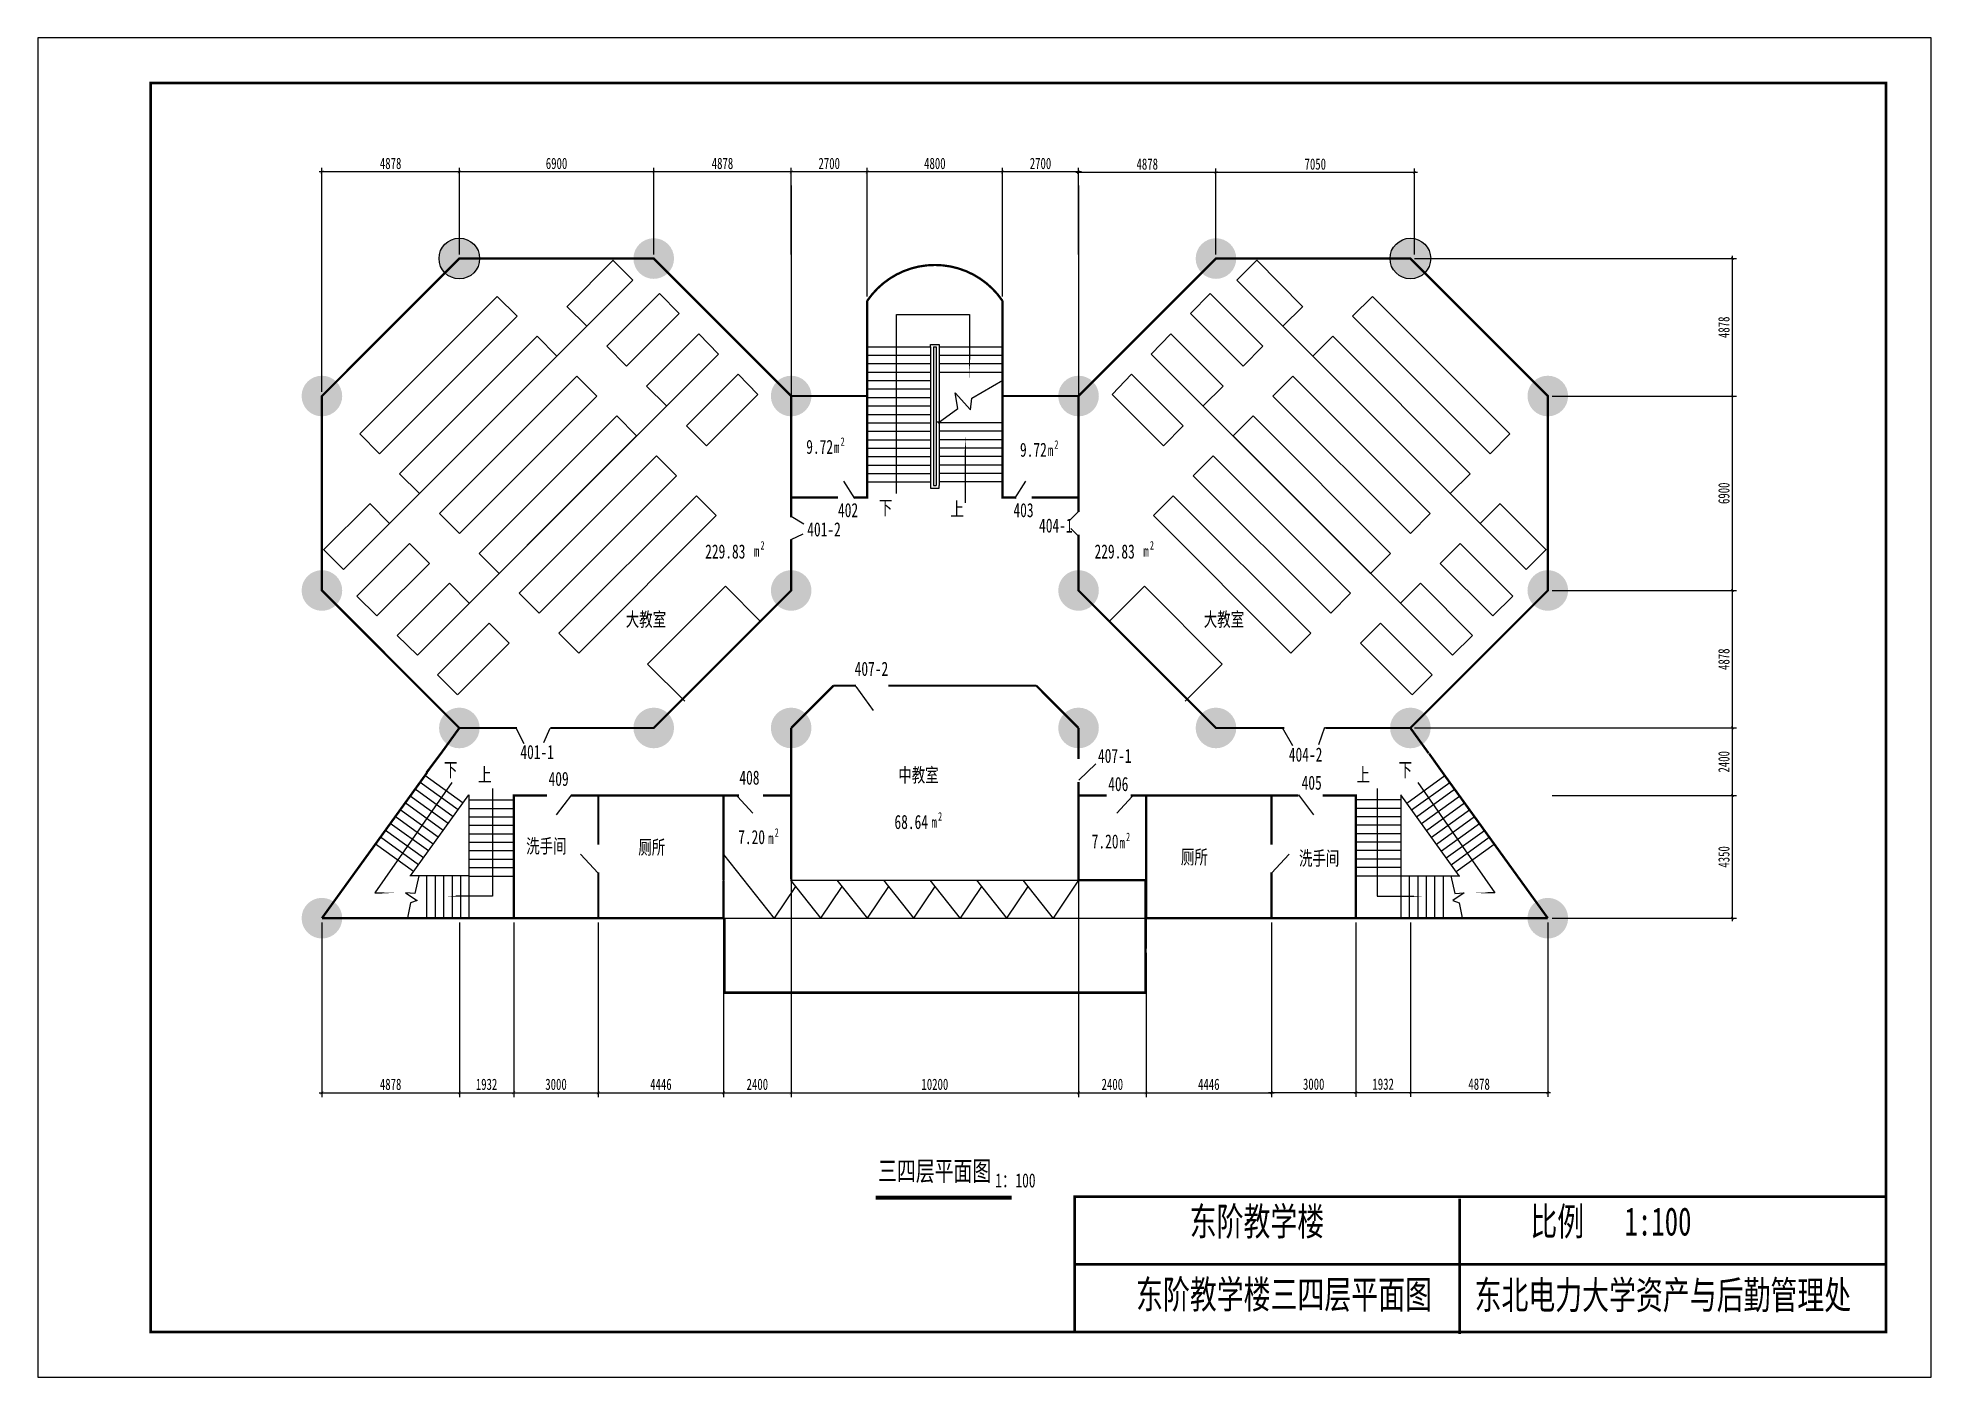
# Model space of a CAD drawing. Extents: x -14860 to 52340, y -41999 to 5521.
import ezdxf

# ---------------------------------------------------------------- set-up
doc = ezdxf.new("R2010")
doc.units = 0
doc.layers.get('0').update_dxf_attribs({"linetype": 'CONTINUOUS'})
doc.layers.get('DEFPOINTS').update_dxf_attribs({"linetype": 'CONTINUOUS'})
doc.layers.add('其他', color=4, linetype='CONTINUOUS')
doc.styles.add('1', font='SIMFANG.TTF', dxfattribs={"width": 0.7, "height": 400})
doc.dimstyles.get("Standard").update_dxf_attribs({"dimtxt": 0.18, "dimasz": 0.18, "dimexe": 0.18, "dimexo": 0.0625, "dimgap": 0.09, "dimtad": 0, "dimtih": 1, "dimtoh": 1, "dimdec": 4, "dimzin": 0, "dimdsep": 46, "dimtxsty": 'Standard', "dimcen": 0.09, "dimadec": 0, "dimazin": 0, "dimtfac": 1, "dimtdec": 4, "dimtofl": 0, "dimtmove": 0, "dimatfit": 3, "dimfxl": 0, "dimtolj": 1, "dimtzin": 0, "dimarcsym": 0})

msp = doc.modelspace()

# ---------------------------------------------------------------- texts
at = {"layer": '其他', "color": 0, "attachment_point": 1, "style": '1'}
for s, insert, char_height, width in [('2', (13634, -8652.8), 300, 4739.588), ('9.72', (12412.9, -8740), 500, 2442.131), ('m', (13400.2, -8808.5), 400, 2549.887), ('9.72', (19999.1, -8843.8), 500, 2442.131), ('m', (20986.4, -8912.3), 400, 2549.887), ('2', (21220.2, -8756.6), 300, 4739.588), ('下', (14987.9, -10899.5), 500, 2711.597), ('上', (17529.3, -10949.7), 500, 2651.577), ('229.83', (8825.3, -12452.7), 500, 2442.131), ('m', (10555.9, -12488.9), 400, 2549.887), ('2', (10789.7, -12333.2), 300, 4739.588), ('229.83', (22645.7, -12452.7), 500, 2442.131), ('m', (24376.3, -12488.9), 400, 2549.887), ('2', (24610.1, -12333.2), 300, 4739.588), ('大教室', (6006.3, -14860.6), 500, 7026.68), ('大教室', (26522.9, -14860.6), 500, 7026.68), ('下', (-444.6, -20197.9), 500, 3321.979), ('上', (764.3, -20377.7), 500, 2651.577), ('中教室', (15681.3, -20384.3), 500, 9519.841), ('上', (31948.6, -20377.7), 500, 2651.577), ('下', (33438.5, -20197.9), 500, 3321.979), ('68.64', (15544.1, -22049.1), 500, 2442.131), ('2', (17093.6, -21952.1), 300, 4739.588), ('洗手间', (2472.3, -22904.7), 500, 3408.055), ('7.20', (9996.8, -22585.3), 500, 2442.131), ('m', (11062, -22679.8), 400, 2549.887), ('2', (11295.8, -22524.1), 300, 4739.588), ('m', (16859.8, -22107.8), 400, 2549.887), ('7.20', (22545.2, -22741), 500, 2442.131), ('2', (23766.3, -22679.8), 300, 4739.588), ('厕所', (6452.3, -22946.4), 500, 2955.236), ('m', (23532.4, -22835.5), 400, 2549.887), ('厕所', (25710.9, -23293), 500, 2955.236), ('洗手间', (29902.6, -23338), 500, 3408.055), ('三四层平面图', (14966.3, -34333.3), 700, 42395.975), ('1：100', (19122.9, -34767.6), 500, 34960.588), ('    东阶教学楼', (24118.6, -35974.1), 1000, 21125.513), ('比例   1:100', (38115.9, -35974.1), 1000, 21125.513), ('东阶教学楼三四层平面图', (24118.6, -38563.2), 1000, 21125.513), ('东北电力大学资产与后勤管理处', (36134.1, -38585.8), 1000, 21125.513)]:
    msp.add_mtext(s, dxfattribs=dict(at, insert=insert, char_height=char_height, width=width))
at = {"layer": '其他', "char_height": 500, "attachment_point": 1, "style": '1'}
for s, insert, width in [('402', (13540.2, -10985), 681.876), ('403', (19768, -10985), 681.876), ('401-2', (12449.2, -11666.1), 1000.085), ('404-1', (20677.1, -11529.9), 1136.46), ('407-2', (14131.1, -16615.6), 1181.918), ('401-1', (2266.5, -19567.2), 1091.001), ('407-1', (22768.2, -19703.4), 1181.918), ('404-2', (29541.5, -19658), 1227.376), ('409', (3266.6, -20520.8), 818.251), ('408', (10039.9, -20475.4), 818.251), ('406', (23131.9, -20702.4), 636.417), ('405', (29996.1, -20657), 681.876)]:
    msp.add_mtext(s, dxfattribs=dict(at, insert=insert, width=width))

# ---------------------------------------------------------------- blocks, each defined once
blk = doc.blocks.new('_ARCHTICK')
at = {"color": 0, "linetype": 'ByBlock', "const_width": 0.15}
blk.add_lwpolyline([(-0.5, -0.5), (0.5, 0.5)], dxfattribs=at)
blk = doc.blocks.new('*D1')
at = {"layer": 'DEFPOINTS', "color": 0}
for p in [(-4778, -25715), (100, -25715), (100, -31911)]:
    blk.add_point(p, dxfattribs=at)
at = {"layer": '其他', "color": 0, "lineweight": -2}
for p, q in [((-4778, -25865), (-4778, -32061)), ((100, -25865), (100, -32061)), ((-4878, -31911), (200, -31911))]:
    blk.add_line(p, q, dxfattribs=at)
at = {"layer": '其他', "color": 0, "lineweight": -2, "xscale": 100, "yscale": 100, "zscale": 100, "rotation": 180}
blk.add_blockref('_ARCHTICK', (-4778, -31911), dxfattribs=at)
at = {"layer": '其他', "color": 0, "lineweight": -2, "xscale": 100, "yscale": 100, "zscale": 100}
blk.add_blockref('_ARCHTICK', (100, -31911), dxfattribs=at)
at = {"layer": '其他', "color": 0, "insert": (-2339, -31611), "char_height": 400, "attachment_point": 5, "style": '1'}
blk.add_mtext('\\A1;4878', dxfattribs=at)
blk = doc.blocks.new('*D2')
at = {"layer": 'DEFPOINTS', "color": 0}
for p in [(100, -25715), (2032, -25715), (2032, -31911)]:
    blk.add_point(p, dxfattribs=at)
at = {"layer": '其他', "color": 0, "lineweight": -2}
for p, q in [((2032, -25865), (2032, -32061)), ((0, -31911), (2132, -31911))]:
    blk.add_line(p, q, dxfattribs=at)
at = {"layer": '其他', "color": 0, "lineweight": -2, "xscale": 100, "yscale": 100, "zscale": 100, "rotation": 180}
blk.add_blockref('_ARCHTICK', (100, -31911), dxfattribs=at)
at = {"layer": '其他', "color": 0, "lineweight": -2, "xscale": 100, "yscale": 100, "zscale": 100}
blk.add_blockref('_ARCHTICK', (2032, -31911), dxfattribs=at)
at = {"layer": '其他', "color": 0, "insert": (1066, -31611), "char_height": 400, "attachment_point": 5, "style": '1'}
blk.add_mtext('\\A1;1932', dxfattribs=at)
blk = doc.blocks.new('*D3')
at = {"layer": 'DEFPOINTS', "color": 0}
for p in [(2032, -25715), (5032, -25715), (5032, -31911)]:
    blk.add_point(p, dxfattribs=at)
at = {"layer": '其他', "color": 0, "lineweight": -2}
for p, q in [((5032, -25865), (5032, -32061)), ((1932, -31911), (5132, -31911))]:
    blk.add_line(p, q, dxfattribs=at)
at = {"layer": '其他', "color": 0, "lineweight": -2, "xscale": 100, "yscale": 100, "zscale": 100, "rotation": 180}
blk.add_blockref('_ARCHTICK', (2032, -31911), dxfattribs=at)
at = {"layer": '其他', "color": 0, "lineweight": -2, "xscale": 100, "yscale": 100, "zscale": 100}
blk.add_blockref('_ARCHTICK', (5032, -31911), dxfattribs=at)
at = {"layer": '其他', "color": 0, "insert": (3532, -31611), "char_height": 400, "attachment_point": 5, "style": '1'}
blk.add_mtext('\\A1;3000', dxfattribs=at)
blk = doc.blocks.new('*D4')
at = {"layer": 'DEFPOINTS', "color": 0}
for p in [(5032, -25715), (9478, -25715), (9478, -31911)]:
    blk.add_point(p, dxfattribs=at)
at = {"layer": '其他', "color": 0, "lineweight": -2}
for p, q in [((9478, -25865), (9478, -32061)), ((4932, -31911), (9578, -31911))]:
    blk.add_line(p, q, dxfattribs=at)
at = {"layer": '其他', "color": 0, "lineweight": -2, "xscale": 100, "yscale": 100, "zscale": 100, "rotation": 180}
blk.add_blockref('_ARCHTICK', (5032, -31911), dxfattribs=at)
at = {"layer": '其他', "color": 0, "lineweight": -2, "xscale": 100, "yscale": 100, "zscale": 100}
blk.add_blockref('_ARCHTICK', (9478, -31911), dxfattribs=at)
at = {"layer": '其他', "color": 0, "insert": (7255, -31611), "char_height": 400, "attachment_point": 5, "style": '1'}
blk.add_mtext('\\A1;4446', dxfattribs=at)
blk = doc.blocks.new('*D5')
at = {"layer": 'DEFPOINTS', "color": 0}
for p in [(9478, -25715), (11878, -26792), (11878, -31911)]:
    blk.add_point(p, dxfattribs=at)
at = {"layer": '其他', "color": 0, "lineweight": -2}
for p, q in [((11878, -26942), (11878, -32061)), ((9378, -31911), (11978, -31911))]:
    blk.add_line(p, q, dxfattribs=at)
at = {"layer": '其他', "color": 0, "lineweight": -2, "xscale": 100, "yscale": 100, "zscale": 100, "rotation": 180}
blk.add_blockref('_ARCHTICK', (9478, -31911), dxfattribs=at)
at = {"layer": '其他', "color": 0, "lineweight": -2, "xscale": 100, "yscale": 100, "zscale": 100}
blk.add_blockref('_ARCHTICK', (11878, -31911), dxfattribs=at)
at = {"layer": '其他', "color": 0, "insert": (10678, -31611), "char_height": 400, "attachment_point": 5, "style": '1'}
blk.add_mtext('\\A1;2400', dxfattribs=at)
blk = doc.blocks.new('*D6')
at = {"layer": 'DEFPOINTS', "color": 0}
for p in [(11878, -26792), (22078, -26792), (22078, -31911)]:
    blk.add_point(p, dxfattribs=at)
at = {"layer": '其他', "color": 0, "lineweight": -2}
for p, q in [((22078, -26942), (22078, -32061)), ((11778, -31911), (22178, -31911))]:
    blk.add_line(p, q, dxfattribs=at)
at = {"layer": '其他', "color": 0, "lineweight": -2, "xscale": 100, "yscale": 100, "zscale": 100, "rotation": 180}
blk.add_blockref('_ARCHTICK', (11878, -31911), dxfattribs=at)
at = {"layer": '其他', "color": 0, "lineweight": -2, "xscale": 100, "yscale": 100, "zscale": 100}
blk.add_blockref('_ARCHTICK', (22078, -31911), dxfattribs=at)
at = {"layer": '其他', "color": 0, "insert": (16978, -31611), "char_height": 400, "attachment_point": 5, "style": '1'}
blk.add_mtext('\\A1;10200', dxfattribs=at)
blk = doc.blocks.new('*D7')
at = {"layer": 'DEFPOINTS', "color": 0}
for p in [(22078, -26792), (24478, -26792), (24478, -31911)]:
    blk.add_point(p, dxfattribs=at)
at = {"layer": '其他', "color": 0, "lineweight": -2}
for p, q in [((24478, -26942), (24478, -32061)), ((21978, -31911), (24578, -31911))]:
    blk.add_line(p, q, dxfattribs=at)
at = {"layer": '其他', "color": 0, "lineweight": -2, "xscale": 100, "yscale": 100, "zscale": 100, "rotation": 180}
blk.add_blockref('_ARCHTICK', (22078, -31911), dxfattribs=at)
at = {"layer": '其他', "color": 0, "lineweight": -2, "xscale": 100, "yscale": 100, "zscale": 100}
blk.add_blockref('_ARCHTICK', (24478, -31911), dxfattribs=at)
at = {"layer": '其他', "color": 0, "insert": (23278, -31611), "char_height": 400, "attachment_point": 5, "style": '1'}
blk.add_mtext('\\A1;2400', dxfattribs=at)
blk = doc.blocks.new('*D8')
at = {"layer": 'DEFPOINTS', "color": 0}
for p in [(28924, -25715), (24478, -26792), (28924, -31911)]:
    blk.add_point(p, dxfattribs=at)
at = {"layer": '其他', "color": 0, "lineweight": -2}
for p, q in [((28924, -25865), (28924, -32061)), ((24378, -31911), (29024, -31911))]:
    blk.add_line(p, q, dxfattribs=at)
at = {"layer": '其他', "color": 0, "lineweight": -2, "xscale": 100, "yscale": 100, "zscale": 100, "rotation": 180}
blk.add_blockref('_ARCHTICK', (24478, -31911), dxfattribs=at)
at = {"layer": '其他', "color": 0, "lineweight": -2, "xscale": 100, "yscale": 100, "zscale": 100}
blk.add_blockref('_ARCHTICK', (28924, -31911), dxfattribs=at)
at = {"layer": '其他', "color": 0, "insert": (26701, -31611), "char_height": 400, "attachment_point": 5, "style": '1'}
blk.add_mtext('\\A1;4446', dxfattribs=at)
blk = doc.blocks.new('*D9')
at = {"layer": 'DEFPOINTS', "color": 0}
for p in [(28924, -25715), (31924, -25715), (31924, -31905)]:
    blk.add_point(p, dxfattribs=at)
at = {"layer": '其他', "color": 0, "lineweight": -2}
for p, q in [((28924, -25865), (28924, -32055)), ((31924, -25865), (31924, -32055)), ((28824, -31905), (32024, -31905))]:
    blk.add_line(p, q, dxfattribs=at)
at = {"layer": '其他', "color": 0, "lineweight": -2, "xscale": 100, "yscale": 100, "zscale": 100, "rotation": 180}
blk.add_blockref('_ARCHTICK', (28924, -31905), dxfattribs=at)
at = {"layer": '其他', "color": 0, "lineweight": -2, "xscale": 100, "yscale": 100, "zscale": 100}
blk.add_blockref('_ARCHTICK', (31924, -31905), dxfattribs=at)
at = {"layer": '其他', "color": 0, "insert": (30424, -31605), "char_height": 400, "attachment_point": 5, "style": '1'}
blk.add_mtext('\\A1;3000', dxfattribs=at)
blk = doc.blocks.new('*D10')
at = {"layer": 'DEFPOINTS', "color": 0}
for p in [(31924, -25715), (33856, -25715), (33856, -31905)]:
    blk.add_point(p, dxfattribs=at)
at = {"layer": '其他', "color": 0, "lineweight": -2}
for p, q in [((31924, -25865), (31924, -32055)), ((33856, -25865), (33856, -32055)), ((31824, -31905), (33956, -31905))]:
    blk.add_line(p, q, dxfattribs=at)
at = {"layer": '其他', "color": 0, "lineweight": -2, "xscale": 100, "yscale": 100, "zscale": 100, "rotation": 180}
blk.add_blockref('_ARCHTICK', (31924, -31905), dxfattribs=at)
at = {"layer": '其他', "color": 0, "lineweight": -2, "xscale": 100, "yscale": 100, "zscale": 100}
blk.add_blockref('_ARCHTICK', (33856, -31905), dxfattribs=at)
at = {"layer": '其他', "color": 0, "insert": (32890, -31605), "char_height": 400, "attachment_point": 5, "style": '1'}
blk.add_mtext('\\A1;1932', dxfattribs=at)
blk = doc.blocks.new('*D11')
at = {"layer": 'DEFPOINTS', "color": 0}
for p in [(33856, -25715), (38734, -25715), (38734, -31905)]:
    blk.add_point(p, dxfattribs=at)
at = {"layer": '其他', "color": 0, "lineweight": -2}
for p, q in [((38734, -25865), (38734, -32055)), ((33756, -31905), (38834, -31905))]:
    blk.add_line(p, q, dxfattribs=at)
at = {"layer": '其他', "color": 0, "lineweight": -2, "xscale": 100, "yscale": 100, "zscale": 100, "rotation": 180}
blk.add_blockref('_ARCHTICK', (33856, -31905), dxfattribs=at)
at = {"layer": '其他', "color": 0, "lineweight": -2, "xscale": 100, "yscale": 100, "zscale": 100}
blk.add_blockref('_ARCHTICK', (38734, -31905), dxfattribs=at)
at = {"layer": '其他', "color": 0, "insert": (36295, -31605), "char_height": 400, "attachment_point": 5, "style": '1'}
blk.add_mtext('\\A1;4878', dxfattribs=at)
blk = doc.blocks.new('*D12')
at = {"layer": 'DEFPOINTS', "color": 0}
for p in [(38734, -21365), (45286, -21365), (38734, -25715)]:
    blk.add_point(p, dxfattribs=at)
at = {"layer": '其他', "color": 0, "lineweight": -2}
for p, q in [((38884, -21365), (45436, -21365)), ((45286, -25815), (45286, -21265)), ((38884, -25715), (45436, -25715))]:
    blk.add_line(p, q, dxfattribs=at)
at = {"layer": '其他', "color": 0, "lineweight": -2, "xscale": 100, "yscale": 100, "zscale": 100}
for p, rotation in [((45286, -21365), 90), ((45286, -25715), 270)]:
    blk.add_blockref('_ARCHTICK', p, dxfattribs=dict(at, rotation=rotation))
at = {"layer": '其他', "color": 0, "insert": (44986, -23540), "char_height": 400, "attachment_point": 5, "rotation": 90, "style": '1'}
blk.add_mtext('\\A1;4350', dxfattribs=at)
blk = doc.blocks.new('*D13')
at = {"layer": 'DEFPOINTS', "color": 0}
for p in [(33856, -18965), (45286, -18965), (38734, -21365)]:
    blk.add_point(p, dxfattribs=at)
at = {"layer": '其他', "color": 0, "lineweight": -2}
for p, q in [((34006, -18965), (45436, -18965)), ((45286, -21465), (45286, -18865))]:
    blk.add_line(p, q, dxfattribs=at)
at = {"layer": '其他', "color": 0, "lineweight": -2, "xscale": 100, "yscale": 100, "zscale": 100}
for p, rotation in [((45286, -18965), 90), ((45286, -21365), 270)]:
    blk.add_blockref('_ARCHTICK', p, dxfattribs=dict(at, rotation=rotation))
at = {"layer": '其他', "color": 0, "insert": (44986, -20165), "char_height": 400, "attachment_point": 5, "rotation": 90, "style": '1'}
blk.add_mtext('\\A1;2400', dxfattribs=at)
blk = doc.blocks.new('*D14')
at = {"layer": 'DEFPOINTS', "color": 0}
for p in [(38734, -14087), (45286, -14087), (33856, -18965)]:
    blk.add_point(p, dxfattribs=at)
at = {"layer": '其他', "color": 0, "lineweight": -2}
for p, q in [((38884, -14087), (45436, -14087)), ((45286, -19065), (45286, -13987))]:
    blk.add_line(p, q, dxfattribs=at)
at = {"layer": '其他', "color": 0, "lineweight": -2, "xscale": 100, "yscale": 100, "zscale": 100}
for p, rotation in [((45286, -14087), 90), ((45286, -18965), 270)]:
    blk.add_blockref('_ARCHTICK', p, dxfattribs=dict(at, rotation=rotation))
at = {"layer": '其他', "color": 0, "insert": (44986, -16526), "char_height": 400, "attachment_point": 5, "rotation": 90, "style": '1'}
blk.add_mtext('\\A1;4878', dxfattribs=at)
blk = doc.blocks.new('*D15')
at = {"layer": 'DEFPOINTS', "color": 0}
for p in [(38734, -7187), (45286, -7187), (38734, -14087)]:
    blk.add_point(p, dxfattribs=at)
at = {"layer": '其他', "color": 0, "lineweight": -2}
for p, q in [((38884, -7187), (45436, -7187)), ((45286, -14187), (45286, -7087))]:
    blk.add_line(p, q, dxfattribs=at)
at = {"layer": '其他', "color": 0, "lineweight": -2, "xscale": 100, "yscale": 100, "zscale": 100}
for p, rotation in [((45286, -7187), 90), ((45286, -14087), 270)]:
    blk.add_blockref('_ARCHTICK', p, dxfattribs=dict(at, rotation=rotation))
at = {"layer": '其他', "color": 0, "insert": (44986, -10637), "char_height": 400, "attachment_point": 5, "rotation": 90, "style": '1'}
blk.add_mtext('\\A1;6900', dxfattribs=at)
blk = doc.blocks.new('*D16')
at = {"layer": 'DEFPOINTS', "color": 0}
for p in [(33856, -2309), (45286, -2309), (38734, -7187)]:
    blk.add_point(p, dxfattribs=at)
at = {"layer": '其他', "color": 0, "lineweight": -2}
for p, q in [((34006, -2309), (45436, -2309)), ((45286, -7287), (45286, -2209))]:
    blk.add_line(p, q, dxfattribs=at)
at = {"layer": '其他', "color": 0, "lineweight": -2, "xscale": 100, "yscale": 100, "zscale": 100}
for p, rotation in [((45286, -2309), 90), ((45286, -7187), 270)]:
    blk.add_blockref('_ARCHTICK', p, dxfattribs=dict(at, rotation=rotation))
at = {"layer": '其他', "color": 0, "insert": (44986, -4748), "char_height": 400, "attachment_point": 5, "rotation": 90, "style": '1'}
blk.add_mtext('\\A1;4878', dxfattribs=at)
blk = doc.blocks.new('*D17')
at = {"layer": 'DEFPOINTS', "color": 0}
for p in [(26956, 742), (26956, -2309), (34006, -2309)]:
    blk.add_point(p, dxfattribs=at)
at = {"layer": '其他', "color": 0, "lineweight": -2}
for p, q in [((34106, 742), (26856, 742)), ((26956, -2159), (26956, 892)), ((34006, -2159), (34006, 892))]:
    blk.add_line(p, q, dxfattribs=at)
at = {"layer": '其他', "color": 0, "lineweight": -2, "xscale": 100, "yscale": 100, "zscale": 100, "rotation": 180}
blk.add_blockref('_ARCHTICK', (26956, 742), dxfattribs=at)
at = {"layer": '其他', "color": 0, "lineweight": -2, "xscale": 100, "yscale": 100, "zscale": 100}
blk.add_blockref('_ARCHTICK', (34006, 742), dxfattribs=at)
at = {"layer": '其他', "color": 0, "insert": (30481, 1042), "char_height": 400, "attachment_point": 5, "style": '1'}
blk.add_mtext('\\A1;7050', dxfattribs=at)
blk = doc.blocks.new('*D18')
at = {"layer": 'DEFPOINTS', "color": 0}
for p in [(22078, 742), (22078, -2309), (26956, -2309)]:
    blk.add_point(p, dxfattribs=at)
at = {"layer": '其他', "color": 0, "lineweight": -2}
for p, q in [((27056, 742), (21978, 742)), ((22078, -2159), (22078, 892))]:
    blk.add_line(p, q, dxfattribs=at)
at = {"layer": '其他', "color": 0, "lineweight": -2, "xscale": 100, "yscale": 100, "zscale": 100, "rotation": 180}
blk.add_blockref('_ARCHTICK', (22078, 742), dxfattribs=at)
at = {"layer": '其他', "color": 0, "lineweight": -2, "xscale": 100, "yscale": 100, "zscale": 100}
blk.add_blockref('_ARCHTICK', (26956, 742), dxfattribs=at)
at = {"layer": '其他', "color": 0, "insert": (24517, 1042), "char_height": 400, "attachment_point": 5, "style": '1'}
blk.add_mtext('\\A1;4878', dxfattribs=at)
blk = doc.blocks.new('*D19')
at = {"layer": 'DEFPOINTS', "color": 0}
for p in [(19378, 765), (22078, -2159), (19378, -3808)]:
    blk.add_point(p, dxfattribs=at)
at = {"layer": '其他', "color": 0, "lineweight": -2}
for p, q in [((22178, 765), (19278, 765)), ((19378, -3658), (19378, 915)), ((22078, -2009), (22078, 915))]:
    blk.add_line(p, q, dxfattribs=at)
at = {"layer": '其他', "color": 0, "lineweight": -2, "xscale": 100, "yscale": 100, "zscale": 100, "rotation": 180}
blk.add_blockref('_ARCHTICK', (19378, 765), dxfattribs=at)
at = {"layer": '其他', "color": 0, "lineweight": -2, "xscale": 100, "yscale": 100, "zscale": 100}
blk.add_blockref('_ARCHTICK', (22078, 765), dxfattribs=at)
at = {"layer": '其他', "color": 0, "insert": (20728, 1065), "char_height": 400, "attachment_point": 5, "style": '1'}
blk.add_mtext('\\A1;2700', dxfattribs=at)
blk = doc.blocks.new('*D20')
at = {"layer": 'DEFPOINTS', "color": 0}
for p in [(14578, 765), (14578, -3808), (19378, -3808)]:
    blk.add_point(p, dxfattribs=at)
at = {"layer": '其他', "color": 0, "lineweight": -2}
for p, q in [((19478, 765), (14478, 765)), ((14578, -3658), (14578, 915))]:
    blk.add_line(p, q, dxfattribs=at)
at = {"layer": '其他', "color": 0, "lineweight": -2, "xscale": 100, "yscale": 100, "zscale": 100, "rotation": 180}
blk.add_blockref('_ARCHTICK', (14578, 765), dxfattribs=at)
at = {"layer": '其他', "color": 0, "lineweight": -2, "xscale": 100, "yscale": 100, "zscale": 100}
blk.add_blockref('_ARCHTICK', (19378, 765), dxfattribs=at)
at = {"layer": '其他', "color": 0, "insert": (16978, 1065), "char_height": 400, "attachment_point": 5, "style": '1'}
blk.add_mtext('\\A1;4800', dxfattribs=at)
blk = doc.blocks.new('*D21')
at = {"layer": 'DEFPOINTS', "color": 0}
for p in [(11878, 765), (11878, -2309), (14578, -3808)]:
    blk.add_point(p, dxfattribs=at)
at = {"layer": '其他', "color": 0, "lineweight": -2}
for p, q in [((14678, 765), (11778, 765)), ((11878, -2159), (11878, 915))]:
    blk.add_line(p, q, dxfattribs=at)
at = {"layer": '其他', "color": 0, "lineweight": -2, "xscale": 100, "yscale": 100, "zscale": 100, "rotation": 180}
blk.add_blockref('_ARCHTICK', (11878, 765), dxfattribs=at)
at = {"layer": '其他', "color": 0, "lineweight": -2, "xscale": 100, "yscale": 100, "zscale": 100}
blk.add_blockref('_ARCHTICK', (14578, 765), dxfattribs=at)
at = {"layer": '其他', "color": 0, "insert": (13228, 1065), "char_height": 400, "attachment_point": 5, "style": '1'}
blk.add_mtext('\\A1;2700', dxfattribs=at)
blk = doc.blocks.new('*D22')
at = {"layer": 'DEFPOINTS', "color": 0}
for p in [(7000, 765), (7000, -2309), (11878, -2309)]:
    blk.add_point(p, dxfattribs=at)
at = {"layer": '其他', "color": 0, "lineweight": -2}
for p, q in [((11978, 765), (6900, 765)), ((7000, -2159), (7000, 915))]:
    blk.add_line(p, q, dxfattribs=at)
at = {"layer": '其他', "color": 0, "lineweight": -2, "xscale": 100, "yscale": 100, "zscale": 100, "rotation": 180}
blk.add_blockref('_ARCHTICK', (7000, 765), dxfattribs=at)
at = {"layer": '其他', "color": 0, "lineweight": -2, "xscale": 100, "yscale": 100, "zscale": 100}
blk.add_blockref('_ARCHTICK', (11878, 765), dxfattribs=at)
at = {"layer": '其他', "color": 0, "insert": (9439, 1065), "char_height": 400, "attachment_point": 5, "style": '1'}
blk.add_mtext('\\A1;4878', dxfattribs=at)
blk = doc.blocks.new('*D23')
at = {"layer": 'DEFPOINTS', "color": 0}
for p in [(100, 765), (100, -2309), (7000, -2309)]:
    blk.add_point(p, dxfattribs=at)
at = {"layer": '其他', "color": 0, "lineweight": -2}
for p, q in [((7100, 765), (0, 765)), ((100, -2159), (100, 915))]:
    blk.add_line(p, q, dxfattribs=at)
at = {"layer": '其他', "color": 0, "lineweight": -2, "xscale": 100, "yscale": 100, "zscale": 100, "rotation": 180}
blk.add_blockref('_ARCHTICK', (100, 765), dxfattribs=at)
at = {"layer": '其他', "color": 0, "lineweight": -2, "xscale": 100, "yscale": 100, "zscale": 100}
blk.add_blockref('_ARCHTICK', (7000, 765), dxfattribs=at)
at = {"layer": '其他', "color": 0, "insert": (3550, 1065), "char_height": 400, "attachment_point": 5, "style": '1'}
blk.add_mtext('\\A1;6900', dxfattribs=at)
blk = doc.blocks.new('*D24')
at = {"layer": 'DEFPOINTS', "color": 0}
for p in [(-4778, 765), (100, -2309), (-4778, -7187)]:
    blk.add_point(p, dxfattribs=at)
at = {"layer": '其他', "color": 0, "lineweight": -2}
for p, q in [((200, 765), (-4878, 765)), ((-4778, -7037), (-4778, 915))]:
    blk.add_line(p, q, dxfattribs=at)
at = {"layer": '其他', "color": 0, "lineweight": -2, "xscale": 100, "yscale": 100, "zscale": 100, "rotation": 180}
blk.add_blockref('_ARCHTICK', (-4778, 765), dxfattribs=at)
at = {"layer": '其他', "color": 0, "lineweight": -2, "xscale": 100, "yscale": 100, "zscale": 100}
blk.add_blockref('_ARCHTICK', (100, 765), dxfattribs=at)
at = {"layer": '其他', "color": 0, "insert": (-2339, 1065), "char_height": 400, "attachment_point": 5, "style": '1'}
blk.add_mtext('\\A1;4878', dxfattribs=at)

# ---------------------------------------------------------------- dimensions: what is measured, and where the dimension line sits
at = {"layer": '其他', "color": 0}
for base, p1, p2, override, picture, middle in [((-4778, 764.9), (100, -2308.5), (-4778, -7186.5), {"dimtxt": 400, "dimasz": 100, "dimexe": 150, "dimexo": 150, "dimgap": 100, "dimtad": 1, "dimtih": 0, "dimtoh": 0, "dimdec": 0, "dimzin": 8, "dimlunit": 5, "dimtxsty": '1', "dimblk1": 'ARCHTICK', "dimblk2": 'ARCHTICK', "dimsah": 1, "dimcen": 2.5, "dimdle": 100, "dimse1": 1, "dimtdec": 0, "dimtofl": 1, "dimtmove": 1, "dimfrac": 2}, '*D24', (-2339, 1064.9)), ((100, 764.9), (7000, -2308.5), (100, -2308.5), {"dimtxt": 400, "dimasz": 100, "dimexe": 150, "dimexo": 150, "dimgap": 100, "dimtad": 1, "dimtih": 0, "dimtoh": 0, "dimdec": 0, "dimzin": 8, "dimlunit": 5, "dimtxsty": '1', "dimblk1": 'ARCHTICK', "dimblk2": 'ARCHTICK', "dimsah": 1, "dimcen": 2.5, "dimdle": 100, "dimse1": 1, "dimtdec": 0, "dimtofl": 1, "dimtmove": 1, "dimfrac": 2}, '*D23', (3550, 1064.9)), ((7000, 764.9), (11878, -2308.5), (7000, -2308.5), {"dimtxt": 400, "dimasz": 100, "dimexe": 150, "dimexo": 150, "dimgap": 100, "dimtad": 1, "dimtih": 0, "dimtoh": 0, "dimdec": 0, "dimzin": 8, "dimlunit": 5, "dimtxsty": '1', "dimblk1": 'ARCHTICK', "dimblk2": 'ARCHTICK', "dimsah": 1, "dimcen": 2.5, "dimdle": 100, "dimse1": 1, "dimtdec": 0, "dimtofl": 1, "dimtmove": 1, "dimfrac": 2}, '*D22', (9439, 1064.9)), ((11878, 764.9), (14578, -3808.5), (11878, -2308.5), {"dimtxt": 400, "dimasz": 100, "dimexe": 150, "dimexo": 150, "dimgap": 100, "dimtad": 1, "dimtih": 0, "dimtoh": 0, "dimdec": 0, "dimzin": 8, "dimlunit": 5, "dimtxsty": '1', "dimblk1": 'ARCHTICK', "dimblk2": 'ARCHTICK', "dimsah": 1, "dimcen": 2.5, "dimdle": 100, "dimse1": 1, "dimtdec": 0, "dimtofl": 1, "dimtmove": 1, "dimfrac": 2}, '*D21', (13228, 1064.9)), ((14578, 764.9), (19378, -3808.5), (14578, -3808.5), {"dimtxt": 400, "dimasz": 100, "dimexe": 150, "dimexo": 150, "dimgap": 100, "dimtad": 1, "dimtih": 0, "dimtoh": 0, "dimdec": 0, "dimzin": 8, "dimlunit": 5, "dimtxsty": '1', "dimblk1": 'ARCHTICK', "dimblk2": 'ARCHTICK', "dimsah": 1, "dimcen": 2.5, "dimdle": 100, "dimse1": 1, "dimtdec": 0, "dimtofl": 1, "dimtmove": 1, "dimfrac": 2}, '*D20', (16978, 1064.9)), ((19378, 764.9), (22078, -2158.5), (19378, -3808.5), {"dimtxt": 400, "dimasz": 100, "dimexe": 150, "dimexo": 150, "dimgap": 100, "dimtad": 1, "dimtih": 0, "dimtoh": 0, "dimdec": 0, "dimzin": 8, "dimlunit": 5, "dimtxsty": '1', "dimblk1": 'ARCHTICK', "dimblk2": 'ARCHTICK', "dimsah": 1, "dimcen": 2.5, "dimdle": 100, "dimtdec": 0, "dimtofl": 1, "dimfrac": 2}, '*D19', (20728, 1064.9)), ((22078, 741.8), (26956, -2308.5), (22078, -2308.5), {"dimtxt": 400, "dimasz": 100, "dimexe": 150, "dimexo": 150, "dimgap": 100, "dimtad": 1, "dimtih": 0, "dimtoh": 0, "dimdec": 0, "dimzin": 8, "dimlunit": 5, "dimtxsty": '1', "dimblk1": 'ARCHTICK', "dimblk2": 'ARCHTICK', "dimsah": 1, "dimcen": 2.5, "dimdle": 100, "dimse1": 1, "dimtdec": 0, "dimtofl": 1, "dimtmove": 1, "dimfrac": 2}, '*D18', (24517, 1041.8)), ((26956, 741.8), (34006, -2308.5), (26956, -2308.5), {"dimtxt": 400, "dimasz": 100, "dimexe": 150, "dimexo": 150, "dimgap": 100, "dimtad": 1, "dimtih": 0, "dimtoh": 0, "dimdec": 0, "dimzin": 8, "dimlunit": 5, "dimtxsty": '1', "dimblk1": 'ARCHTICK', "dimblk2": 'ARCHTICK', "dimsah": 1, "dimcen": 2.5, "dimdle": 100, "dimtdec": 0, "dimtofl": 1, "dimfrac": 2}, '*D17', (30481, 1041.8)), ((100, -31911), (-4778, -25714.5), (100, -25714.5), {"dimtxt": 400, "dimasz": 100, "dimexe": 150, "dimexo": 150, "dimgap": 100, "dimtad": 1, "dimtih": 0, "dimtoh": 0, "dimdec": 0, "dimzin": 8, "dimlunit": 5, "dimtxsty": '1', "dimblk1": 'ARCHTICK', "dimblk2": 'ARCHTICK', "dimsah": 1, "dimcen": 2.5, "dimdle": 100, "dimtdec": 0, "dimtofl": 1, "dimfrac": 2}, '*D1', (-2339, -31611)), ((2032, -31911), (100, -25714.5), (2032, -25714.5), {"dimtxt": 400, "dimasz": 100, "dimexe": 150, "dimexo": 150, "dimgap": 100, "dimtad": 1, "dimtih": 0, "dimtoh": 0, "dimdec": 0, "dimzin": 8, "dimlunit": 5, "dimtxsty": '1', "dimblk1": 'ARCHTICK', "dimblk2": 'ARCHTICK', "dimsah": 1, "dimcen": 2.5, "dimdle": 100, "dimse1": 1, "dimtdec": 0, "dimtofl": 1, "dimtmove": 1, "dimfrac": 2}, '*D2', (1066, -31611)), ((5032, -31911), (2032, -25714.5), (5032, -25714.5), {"dimtxt": 400, "dimasz": 100, "dimexe": 150, "dimexo": 150, "dimgap": 100, "dimtad": 1, "dimtih": 0, "dimtoh": 0, "dimdec": 0, "dimzin": 8, "dimlunit": 5, "dimtxsty": '1', "dimblk1": 'ARCHTICK', "dimblk2": 'ARCHTICK', "dimsah": 1, "dimcen": 2.5, "dimdle": 100, "dimse1": 1, "dimtdec": 0, "dimtofl": 1, "dimtmove": 1, "dimfrac": 2}, '*D3', (3532, -31611)), ((9478, -31911), (5032, -25714.5), (9478, -25714.5), {"dimtxt": 400, "dimasz": 100, "dimexe": 150, "dimexo": 150, "dimgap": 100, "dimtad": 1, "dimtih": 0, "dimtoh": 0, "dimdec": 0, "dimzin": 8, "dimlunit": 5, "dimtxsty": '1', "dimblk1": 'ARCHTICK', "dimblk2": 'ARCHTICK', "dimsah": 1, "dimcen": 2.5, "dimdle": 100, "dimse1": 1, "dimtdec": 0, "dimtofl": 1, "dimtmove": 1, "dimfrac": 2}, '*D4', (7255, -31611)), ((11878, -31911), (9478, -25714.5), (11878, -26792.3), {"dimtxt": 400, "dimasz": 100, "dimexe": 150, "dimexo": 150, "dimgap": 100, "dimtad": 1, "dimtih": 0, "dimtoh": 0, "dimdec": 0, "dimzin": 8, "dimlunit": 5, "dimtxsty": '1', "dimblk1": 'ARCHTICK', "dimblk2": 'ARCHTICK', "dimsah": 1, "dimcen": 2.5, "dimdle": 100, "dimse1": 1, "dimtdec": 0, "dimtofl": 1, "dimtmove": 1, "dimfrac": 2}, '*D5', (10678, -31611)), ((28924, -31911), (24478, -26792.3), (28924, -25714.5), {"dimtxt": 400, "dimasz": 100, "dimexe": 150, "dimexo": 150, "dimgap": 100, "dimtad": 1, "dimtih": 0, "dimtoh": 0, "dimdec": 0, "dimzin": 8, "dimlunit": 5, "dimtxsty": '1', "dimblk1": 'ARCHTICK', "dimblk2": 'ARCHTICK', "dimsah": 1, "dimcen": 2.5, "dimdle": 100, "dimse1": 1, "dimtdec": 0, "dimtofl": 1, "dimtmove": 1, "dimfrac": 2}, '*D8', (26701, -31611)), ((31924, -31905.2), (28924, -25714.5), (31924, -25714.5), {"dimtxt": 400, "dimasz": 100, "dimexe": 150, "dimexo": 150, "dimgap": 100, "dimtad": 1, "dimtih": 0, "dimtoh": 0, "dimdec": 0, "dimzin": 8, "dimlunit": 5, "dimtxsty": '1', "dimblk1": 'ARCHTICK', "dimblk2": 'ARCHTICK', "dimsah": 1, "dimcen": 2.5, "dimdle": 100, "dimtdec": 0, "dimtofl": 1, "dimfrac": 2}, '*D9', (30424, -31605.2)), ((33856, -31905.2), (31924, -25714.5), (33856, -25714.5), {"dimtxt": 400, "dimasz": 100, "dimexe": 150, "dimexo": 150, "dimgap": 100, "dimtad": 1, "dimtih": 0, "dimtoh": 0, "dimdec": 0, "dimzin": 8, "dimlunit": 5, "dimtxsty": '1', "dimblk1": 'ARCHTICK', "dimblk2": 'ARCHTICK', "dimsah": 1, "dimcen": 2.5, "dimdle": 100, "dimtdec": 0, "dimtofl": 1, "dimfrac": 2}, '*D10', (32890, -31605.2)), ((38734, -31905.2), (33856, -25714.5), (38734, -25714.5), {"dimtxt": 400, "dimasz": 100, "dimexe": 150, "dimexo": 150, "dimgap": 100, "dimtad": 1, "dimtih": 0, "dimtoh": 0, "dimdec": 0, "dimzin": 8, "dimlunit": 5, "dimtxsty": '1', "dimblk1": 'ARCHTICK', "dimblk2": 'ARCHTICK', "dimsah": 1, "dimcen": 2.5, "dimdle": 100, "dimse1": 1, "dimtdec": 0, "dimtofl": 1, "dimtmove": 1, "dimfrac": 2}, '*D11', (36295, -31605.2)), ((22078, -31911), (11878, -26792.3), (22078, -26792.3), {"dimtxt": 400, "dimasz": 100, "dimexe": 150, "dimexo": 150, "dimgap": 100, "dimtad": 1, "dimtih": 0, "dimtoh": 0, "dimdec": 0, "dimzin": 8, "dimlunit": 5, "dimtxsty": '1', "dimblk1": 'ARCHTICK', "dimblk2": 'ARCHTICK', "dimsah": 1, "dimcen": 2.5, "dimdle": 100, "dimse1": 1, "dimtdec": 0, "dimtofl": 1, "dimtmove": 1, "dimfrac": 2}, '*D6', (16978, -31611)), ((24478, -31911), (22078, -26792.3), (24478, -26792.3), {"dimtxt": 400, "dimasz": 100, "dimexe": 150, "dimexo": 150, "dimgap": 100, "dimtad": 1, "dimtih": 0, "dimtoh": 0, "dimdec": 0, "dimzin": 8, "dimlunit": 5, "dimtxsty": '1', "dimblk1": 'ARCHTICK', "dimblk2": 'ARCHTICK', "dimsah": 1, "dimcen": 2.5, "dimdle": 100, "dimse1": 1, "dimtdec": 0, "dimtofl": 1, "dimtmove": 1, "dimfrac": 2}, '*D7', (23278, -31611))]:
    dim = msp.add_linear_dim(base=base, p1=p1, p2=p2, dimstyle='Standard', override=override, dxfattribs=at)
    dim.commit()
    dim.dimension.update_dxf_attribs({"geometry": picture, "text_midpoint": middle})
for base, p1, p2, override, picture, middle in [((45285.6, -2308.5), (38734, -7186.5), (33856, -2308.5), {"dimtxt": 400, "dimasz": 100, "dimexe": 150, "dimexo": 150, "dimgap": 100, "dimtad": 1, "dimtih": 0, "dimtoh": 0, "dimdec": 0, "dimzin": 8, "dimlunit": 5, "dimtxsty": '1', "dimblk1": 'ARCHTICK', "dimblk2": 'ARCHTICK', "dimsah": 1, "dimcen": 2.5, "dimdle": 100, "dimse1": 1, "dimtdec": 0, "dimtofl": 1, "dimtmove": 1, "dimfrac": 2}, '*D16', (44985.6, -4747.5)), ((45285.6, -7186.5), (38734, -14086.5), (38734, -7186.5), {"dimtxt": 400, "dimasz": 100, "dimexe": 150, "dimexo": 150, "dimgap": 100, "dimtad": 1, "dimtih": 0, "dimtoh": 0, "dimdec": 0, "dimzin": 8, "dimlunit": 5, "dimtxsty": '1', "dimblk1": 'ARCHTICK', "dimblk2": 'ARCHTICK', "dimsah": 1, "dimcen": 2.5, "dimdle": 100, "dimse1": 1, "dimtdec": 0, "dimtofl": 1, "dimtmove": 1, "dimfrac": 2}, '*D15', (44985.6, -10636.5)), ((45285.6, -14086.5), (33856, -18964.5), (38734, -14086.5), {"dimtxt": 400, "dimasz": 100, "dimexe": 150, "dimexo": 150, "dimgap": 100, "dimtad": 1, "dimtih": 0, "dimtoh": 0, "dimdec": 0, "dimzin": 8, "dimlunit": 5, "dimtxsty": '1', "dimblk1": 'ARCHTICK', "dimblk2": 'ARCHTICK', "dimsah": 1, "dimcen": 2.5, "dimdle": 100, "dimse1": 1, "dimtdec": 0, "dimtofl": 1, "dimtmove": 1, "dimfrac": 2}, '*D14', (44985.6, -16525.5)), ((45285.6, -18964.5), (38734, -21364.5), (33856, -18964.5), {"dimtxt": 400, "dimasz": 100, "dimexe": 150, "dimexo": 150, "dimgap": 100, "dimtad": 1, "dimtih": 0, "dimtoh": 0, "dimdec": 0, "dimzin": 8, "dimlunit": 5, "dimtxsty": '1', "dimblk1": 'ARCHTICK', "dimblk2": 'ARCHTICK', "dimsah": 1, "dimcen": 2.5, "dimdle": 100, "dimse1": 1, "dimtdec": 0, "dimtofl": 1, "dimtmove": 1, "dimfrac": 2}, '*D13', (44985.6, -20164.5)), ((45285.6, -21364.5), (38734, -25714.5), (38734, -21364.5), {"dimtxt": 400, "dimasz": 100, "dimexe": 150, "dimexo": 150, "dimgap": 100, "dimtad": 1, "dimtih": 0, "dimtoh": 0, "dimdec": 0, "dimzin": 8, "dimlunit": 5, "dimtxsty": '1', "dimblk1": 'ARCHTICK', "dimblk2": 'ARCHTICK', "dimsah": 1, "dimcen": 2.5, "dimdle": 100, "dimtdec": 0, "dimtofl": 1, "dimfrac": 2}, '*D12', (44985.6, -23539.5))]:
    dim = msp.add_linear_dim(base=base, p1=p1, p2=p2, angle=90, dimstyle='Standard', override=override, dxfattribs=at)
    dim.commit()
    dim.dimension.update_dxf_attribs({"geometry": picture, "text_midpoint": middle})

# ---------------------------------------------------------------- hatches: boundary and pattern name
at = {"layer": '其他'}
h = msp.add_hatch(color=0, dxfattribs=at)
edge = h.paths.add_edge_path()
edge.add_arc((100, -2308.5), 720.8, 0, 360)
h = msp.add_hatch(color=0, dxfattribs=at)
edge = h.paths.add_edge_path()
edge.add_arc((7000, -2308.5), 720.8, 0, 360)
h = msp.add_hatch(color=0, dxfattribs=at)
edge = h.paths.add_edge_path()
edge.add_arc((26956, -2308.5), 720.8, 180, 540, ccw=False)
h = msp.add_hatch(color=0, dxfattribs=at)
edge = h.paths.add_edge_path()
edge.add_arc((33856, -2308.5), 720.8, 0, 360)
h = msp.add_hatch(color=0, dxfattribs=at)
edge = h.paths.add_edge_path()
edge.add_arc((-4778, -7186.5), 720.8, 0, 360)
h = msp.add_hatch(color=0, dxfattribs=at)
edge = h.paths.add_edge_path()
edge.add_arc((11878, -7186.5), 720.8, 0, 360)
h = msp.add_hatch(color=0, dxfattribs=at)
edge = h.paths.add_edge_path()
edge.add_arc((22078, -7186.5), 720.8, 180, 540, ccw=False)
h = msp.add_hatch(color=0, dxfattribs=at)
edge = h.paths.add_edge_path()
edge.add_arc((38734, -7186.5), 720.8, 180, 540, ccw=False)
h = msp.add_hatch(color=0, dxfattribs=at)
edge = h.paths.add_edge_path()
edge.add_arc((-4778, -14086.5), 720.8, 0, 360)
h = msp.add_hatch(color=0, dxfattribs=at)
edge = h.paths.add_edge_path()
edge.add_arc((11878, -14086.5), 720.8, 0, 360)
h = msp.add_hatch(color=0, dxfattribs=at)
edge = h.paths.add_edge_path()
edge.add_arc((22078, -14086.5), 720.8, 180, 540, ccw=False)
h = msp.add_hatch(color=0, dxfattribs=at)
edge = h.paths.add_edge_path()
edge.add_arc((38734, -14086.5), 720.8, 180, 540, ccw=False)
h = msp.add_hatch(color=0, dxfattribs=at)
edge = h.paths.add_edge_path()
edge.add_arc((100, -18964.5), 720.8, 0, 360)
h = msp.add_hatch(color=0, dxfattribs=at)
edge = h.paths.add_edge_path()
edge.add_arc((7000, -18964.5), 720.8, 0, 360)
h = msp.add_hatch(color=0, dxfattribs=at)
edge = h.paths.add_edge_path()
edge.add_arc((11878, -18964.5), 720.8, 0, 360)
h = msp.add_hatch(color=0, dxfattribs=at)
edge = h.paths.add_edge_path()
edge.add_arc((22078, -18964.5), 720.8, 180, 540, ccw=False)
h = msp.add_hatch(color=0, dxfattribs=at)
edge = h.paths.add_edge_path()
edge.add_arc((26956, -18964.5), 720.8, 180, 540, ccw=False)
h = msp.add_hatch(color=0, dxfattribs=at)
edge = h.paths.add_edge_path()
edge.add_arc((33856, -18964.5), 720.8, 180, 540, ccw=False)
h = msp.add_hatch(color=0, dxfattribs=at)
edge = h.paths.add_edge_path()
edge.add_arc((-4778, -25714.5), 720.8, 0, 360)
h = msp.add_hatch(color=0, dxfattribs=at)
edge = h.paths.add_edge_path()
edge.add_arc((38734, -25714.5), 720.8, 180, 540, ccw=False)

# ---------------------------------------------------------------- linework, layer by layer
at = {"layer": '其他', "color": 0}
for p, q in [((52340, 5521.5), (-14860, 5521.5)), ((-14860, 5521.5), (-14860, -41998.5)), ((52340, -41998.5), (52340, 5521.5)), ((11878, 285.5), (11878, -11486.2)), ((22078, 285.5), (22078, -11298.4)), ((3926.5, -4004.6), (5554.6, -2366.9)), ((5545.5, -2366.9), (6255.7, -3074.6)), ((28410.6, -2366.9), (27700.3, -3074.6)), ((30029.6, -4004.6), (28401.5, -2366.9)), ((4624.5, -4711.7), (6255.7, -3074.6)), ((29331.6, -4711.7), (27700.3, -3074.6)), ((-3435.5, -8529), (1442.5, -3651)), ((1442.5, -3651), (2149.6, -4358.1)), ((3917.4, -4004.6), (4624.5, -4711.7)), ((5331.6, -5418.8), (7206.2, -3544.1)), ((7206.2, -3544.1), (7902.9, -4261.7)), ((26749.9, -3544.1), (26053.2, -4261.7)), ((28624.5, -5418.8), (26749.9, -3544.1)), ((30038.7, -4004.6), (29331.6, -4711.7)), ((32513.6, -3651), (31806.5, -4358.1)), ((37391.6, -8529), (32513.6, -3651)), ((-2728.4, -9236.1), (2149.6, -4358.1)), ((-2728.4, -9236.1), (2149.6, -4358.1)), ((6038.7, -6125.9), (7902.9, -4261.7)), ((15613.6, -10640.2), (15613.6, -4297.2)), ((15613.6, -4297.2), (18209.3, -4297.2)), ((18209.3, -4297.2), (18209.3, -5894.5)), ((27917.4, -6125.9), (26053.2, -4261.7)), ((36684.5, -9236.1), (31806.5, -4358.1)), ((36684.5, -9236.1), (31806.5, -4358.1)), ((-2021.3, -9943.2), (2856.7, -5065.2)), ((-1314.2, -10650.3), (4624.5, -4711.7)), ((2856.7, -5065.2), (3563.8, -5772.3)), ((6745.8, -6833), (8599.5, -4979.3)), ((8599.5, -4979.3), (9296.1, -5696.9)), ((16828, -5436.5), (16828, -5359.4)), ((16828, -5359.4), (17129.4, -5359.4)), ((17129.4, -5359.4), (17128, -5436.5)), ((25356.6, -4979.3), (24660, -5696.9)), ((27210.3, -6833), (25356.6, -4979.3)), ((35270.3, -10650.3), (29331.6, -4711.7)), ((31099.4, -5065.2), (30392.3, -5772.3)), ((35977.4, -9943.2), (31099.4, -5065.2)), ((3563.8, -5772.3), (-2374.8, -11711)), ((-1314.2, -10650.3), (3563.8, -5772.3)), ((1514.3, -13478.8), (9296.1, -5696.9)), ((5331.6, -5418.8), (6038.7, -6125.9)), ((14572.6, -5436.6), (16828, -5436.6)), ((14572.6, -5736.6), (16828, -5736.6)), ((14572.6, -6036.6), (16828, -6036.6)), ((14578, -5436.5), (16828, -5436.5)), ((16828, -5436.5), (16828, -10357.6)), ((16928, -5436.5), (16928, -10357.6)), ((16928, -5436.5), (17028, -5436.5)), ((17028, -5436.5), (17028, -10357.6)), ((17128, -5436.5), (17128, -10357.6)), ((17128, -5436.5), (19378, -5436.5)), ((17128, -5436.5), (17560.4, -5436.5)), ((17128, -5736.5), (19378, -5736.5)), ((17128, -6036.5), (19378, -6036.5)), ((32441.8, -13478.8), (24660, -5696.9)), ((28624.5, -5418.8), (27917.4, -6125.9)), ((30392.3, -5772.3), (36330.9, -11711)), ((35270.3, -10650.3), (30392.3, -5772.3)), ((-607.1, -11357.4), (4270.9, -6479.4)), ((4270.9, -6479.4), (4978, -7186.5)), ((8160, -8247.2), (9992.8, -6414.5)), ((9992.8, -6414.5), (10689.4, -7132.1)), ((14572.6, -6336.6), (16828, -6336.6)), ((14572.6, -6336.6), (16828, -6336.6)), ((14572.6, -6636.6), (16828, -6636.6)), ((17128, -6336.5), (19378, -6336.5)), ((18293.1, -7262), (19395.4, -6619.7)), ((23963.3, -6414.5), (23266.7, -7132.1)), ((25796.1, -8247.2), (23963.3, -6414.5)), ((29685.1, -6479.4), (28978, -7186.5)), ((34563.1, -11357.4), (29685.1, -6479.4)), ((100, -12064.5), (4978, -7186.5)), ((100, -12064.5), (4978, -7186.5)), ((6745.8, -6833), (7452.9, -7540.1)), ((8867.1, -8954.3), (10689.4, -7132.1)), ((14572.6, -6936.6), (16828, -6936.6)), ((14572.6, -7236.6), (16828, -7236.6)), ((17787.8, -7629), (17696, -7078.5)), ((17696, -7078.5), (18247.2, -7674.9)), ((18247.2, -7674.9), (18293.1, -7262)), ((25089, -8954.3), (23266.7, -7132.1)), ((27210.3, -6833), (26503.2, -7540.1)), ((33856, -12064.5), (28978, -7186.5)), ((33856, -12064.5), (28978, -7186.5)), ((807.1, -12771.7), (5685.1, -7893.7)), ((5685.1, -7893.7), (6392.3, -8600.8)), ((14572.6, -7536.6), (16828, -7536.6)), ((14572.6, -7836.6), (16828, -7836.6)), ((17098.9, -8133.7), (17787.8, -7629)), ((28270.9, -7893.7), (27563.8, -8600.8)), ((33148.9, -12771.7), (28270.9, -7893.7)), ((-3435.5, -8529), (-2728.4, -9236.1)), ((6392.3, -8600.8), (-1389.6, -16382.6)), ((8160, -8247.2), (8867.1, -8954.3)), ((14572.6, -8136.6), (16828, -8136.6)), ((14572.6, -8436.6), (16828, -8436.6)), ((17028, -8098.4), (17128, -8098.4)), ((19383.5, -8136.6), (17128, -8136.6)), ((19383.5, -8436.6), (17128, -8436.6)), ((25796.1, -8247.2), (25089, -8954.3)), ((27563.8, -8600.8), (35345.7, -16382.6)), ((37391.6, -8529), (36684.5, -9236.1)), ((2221.4, -14185.9), (7099.4, -9307.9)), ((7099.4, -9307.9), (7806.5, -10015)), ((14572.6, -8736.6), (16828, -8736.6)), ((14572.6, -9036.6), (16828, -9036.6)), ((14572.6, -9336.6), (16828, -9336.6)), ((19383.5, -8736.6), (17128, -8736.6)), ((19383.5, -9036.6), (17128, -9036.6)), ((19383.5, -9336.6), (17128, -9336.6)), ((18063.4, -10978.2), (18063.4, -9097.1)), ((26856.7, -9307.9), (26149.6, -10015)), ((31734.7, -14185.9), (26856.7, -9307.9)), ((-2021.3, -9943.2), (-1314.2, -10650.3)), ((2928.5, -14893), (7806.5, -10015)), ((14572.6, -9636.6), (16828, -9636.6)), ((14572.6, -9936.6), (16828, -9936.6)), ((19383.5, -9636.6), (17128, -9636.6)), ((19383.5, -9936.6), (17128, -9936.6)), ((31027.6, -14893), (26149.6, -10015)), ((35977.4, -9943.2), (35270.3, -10650.3)), ((3635.6, -15600.1), (8513.6, -10722.1)), ((8513.6, -10722.1), (9220.7, -11429.2)), ((14137.6, -10827.1), (13746.1, -10206.1)), ((14572.6, -10236.6), (16828, -10236.6)), ((16828, -10357.6), (16828, -10450.3)), ((16828, -10450.3), (17128.2, -10450.3)), ((16928, -10357.6), (17028, -10357.6)), ((19383.5, -10236.6), (17128, -10236.6)), ((17128.2, -10450.3), (17128.2, -10357.6)), ((19818.5, -10827.1), (20209.9, -10206.1)), ((25442.5, -10722.1), (24735.4, -11429.2)), ((30320.5, -15600.1), (25442.5, -10722.1)), ((-3081.9, -11013), (-4719.6, -12641.1)), ((-3081.9, -11003.9), (-2374.8, -11711)), ((-607.1, -11357.4), (100, -12064.5)), ((22077.2, -11279.4), (21752.4, -11603.8)), ((34563.1, -11357.4), (33856, -12064.5)), ((37038, -11003.9), (36330.9, -11711)), ((37038, -11013), (38675.7, -12641.1)), ((-2374.8, -11711), (-4011.9, -13342.2)), ((4342.7, -16307.2), (9220.7, -11429.2)), ((11882.7, -11451.1), (12322.2, -11718.4)), ((11882.7, -12271.9), (12303.1, -12081)), ((22077.2, -12157.4), (21809.7, -11890.2)), ((29613.4, -16307.2), (24735.4, -11429.2)), ((36330.9, -11711), (37968, -13342.2)), ((-4719.6, -12632), (-4011.9, -13342.2)), ((-1667.7, -12418.1), (-3542.4, -14292.7)), ((-1667.7, -12418.1), (-960.6, -13125.2)), ((35623.8, -12418.1), (34916.7, -13125.2)), ((35623.8, -12418.1), (37498.4, -14292.7)), ((38675.7, -12632), (37968, -13342.2)), ((-960.6, -13125.2), (-2824.8, -14989.4)), ((807.1, -12771.7), (1514.3, -13478.8)), ((33148.9, -12771.7), (32441.8, -13478.8)), ((34916.7, -13125.2), (36780.9, -14989.4)), ((-253.5, -13832.3), (-2107.2, -15686)), ((-253.5, -13832.3), (453.6, -14539.4)), ((6778.5, -16699.8), (9542.2, -13936.1)), ((10792.6, -15186.4), (9542.2, -13936.1)), ((23163.5, -15186.4), (24413.8, -13936.1)), ((27177.6, -16699.8), (24413.8, -13936.1)), ((34209.6, -13832.3), (33502.5, -14539.4)), ((34209.6, -13832.3), (36063.3, -15686)), ((-3542.4, -14292.7), (-2824.8, -14989.4)), ((2928.5, -14893), (2221.4, -14185.9)), ((31027.6, -14893), (31734.7, -14185.9)), ((37498.4, -14292.7), (36780.9, -14989.4)), ((1160.7, -15246.5), (-672, -17079.3)), ((1160.7, -15246.5), (1867.8, -15953.6)), ((32795.4, -15246.5), (32088.3, -15953.6)), ((32795.4, -15246.5), (34628.1, -17079.3)), ((-2107.2, -15686), (-1389.6, -16382.6)), ((1867.8, -15953.6), (45.5, -17775.9)), ((3635.6, -15600.1), (4342.7, -16307.2)), ((30320.5, -15600.1), (29613.4, -16307.2)), ((32088.3, -15953.6), (33910.5, -17775.9)), ((36063.3, -15686), (35345.7, -16382.6)), ((8098.1, -18019.5), (6778.5, -16699.8)), ((25857.9, -18019.5), (27177.6, -16699.8)), ((-672, -17079.3), (35.1, -17786.4)), ((34628.1, -17079.3), (33921, -17786.4)), ((14178.2, -17488.7), (14786.6, -18346.6)), ((2111.6, -18988.1), (2383.2, -19511.3)), ((3314.4, -18988.1), (3081.6, -19491.9)), ((29300.1, -18945.1), (29678.1, -19592.4)), ((30812.1, -18945.1), (30596.1, -19565.4)), ((230.2, -21627.3), (-1119.4, -20652)), ((22087.5, -20813.2), (22695.9, -20241.3)), ((33725.9, -21627.3), (35075.5, -20652)), ((-161.5, -20905.4), (-2900.8, -24817.2)), ((-297, -22356.8), (-1646.6, -21381.5)), ((-1635.9, -24209.5), (440.2, -21336.8)), ((-121.3, -22113.6), (-1470.9, -21138.3)), ((54.5, -21870.5), (-1295.2, -20895.2)), ((440.2, -21336.8), (440.2, -24209.5)), ((1274.2, -21116.3), (1274.2, -24936.3)), ((4076.5, -21339.3), (3536, -22041.2)), ((9973.5, -21393.3), (10514, -21987.2)), ((23982.6, -21393.3), (23442.1, -21987.2)), ((29879.5, -21339.3), (30420.1, -22041.2)), ((32681.8, -21116.3), (32681.8, -24936.3)), ((35592, -24209.5), (33515.9, -21336.8)), ((33515.9, -21336.8), (33515.9, -24209.5)), ((33901.6, -21870.5), (35251.2, -20895.2)), ((34077.3, -22113.6), (35427, -21138.3)), ((34117.6, -20905.4), (36856.9, -24817.2)), ((34253.1, -22356.8), (35602.7, -21381.5)), ((-824.1, -23086.3), (-2173.7, -22110.9)), ((-648.4, -22843.1), (-1998, -21867.8)), ((-472.7, -22599.9), (-1822.3, -21624.6)), ((440.2, -21518.1), (2032, -21518.1)), ((440.2, -21818.1), (2032, -21818.1)), ((440.2, -22118.1), (2032, -22118.1)), ((33515.9, -21518.1), (31924, -21518.1)), ((33515.9, -21818.1), (31924, -21818.1)), ((33515.9, -22118.1), (31924, -22118.1)), ((33515.9, -21518.1), (33515.9, -24209.5)), ((34428.8, -22599.9), (35778.4, -21624.6)), ((34604.5, -22843.1), (35954.1, -21867.8)), ((34780.2, -23086.3), (36129.8, -22110.9)), ((-1351.3, -23815.7), (-2700.9, -22840.4)), ((-1175.6, -23572.6), (-2525.2, -22597.2)), ((-999.8, -23329.4), (-2349.5, -22354.1)), ((440.2, -22418.1), (2032, -22418.1)), ((440.2, -22718.1), (2032, -22718.1)), ((33515.9, -22418.1), (31924, -22418.1)), ((33515.9, -22718.1), (31924, -22718.1)), ((34955.9, -23329.4), (36305.5, -22354.1)), ((35131.7, -23572.6), (36481.3, -22597.2)), ((35307.4, -23815.7), (36657, -22840.4)), ((-1527, -24058.9), (-2876.6, -23083.5)), ((440.2, -23018.1), (2032, -23018.1)), ((440.2, -23318.1), (2032, -23318.1)), ((5032, -24118.2), (4406.2, -23444.9)), ((9478, -23458), (11276.3, -25723.1)), ((28924, -24118.2), (29549.9, -23444.9)), ((33515.9, -23018.1), (31924, -23018.1)), ((33515.9, -23318.1), (31924, -23318.1)), ((35483.1, -24058.9), (36832.7, -23083.5)), ((440.2, -23618.1), (2032, -23618.1)), ((440.2, -23918.1), (2032, -23918.1)), ((33515.9, -23618.1), (31924, -23618.1)), ((33515.9, -23918.1), (31924, -23918.1)), ((-2900.8, -24817.2), (-2644, -24817.2)), ((-1479.3, -24834.4), (-1810.8, -24808.9)), ((-1810.8, -24808.9), (-1402.8, -25089.1)), ((-1332.5, -24209.5), (-1659.6, -24209.5)), ((-1332.5, -24209.5), (-1479.3, -24834.4)), ((440.2, -24209.5), (-1332.5, -24209.5)), ((-1059.8, -24209.5), (-1059.8, -25714.5)), ((-759.8, -24209.5), (-759.8, -25714.5)), ((-459.8, -24209.5), (-459.8, -25714.5)), ((-159.8, -24209.5), (-159.8, -25714.5)), ((140.2, -24209.5), (140.2, -25714.5)), ((440.2, -24209.5), (440.2, -25714.5)), ((440.2, -24218.1), (2032, -24218.1)), ((9478, -24364.5), (9478, -26792.3)), ((12029.4, -24586.8), (11274.7, -25714.5)), ((11853, -24364.5), (12931.5, -25723.1)), ((11878, -24364.5), (11878, -28088.1)), ((11878, -24364.5), (22078, -24364.5)), ((13679.4, -24586.8), (12924.7, -25714.5)), ((13503, -24364.5), (14581.5, -25723.1)), ((15329.4, -24586.8), (14574.7, -25714.5)), ((15153, -24364.5), (16231.5, -25723.1)), ((16979.4, -24586.8), (16224.7, -25714.5)), ((16803, -24364.5), (17881.5, -25723.1)), ((18629.4, -24586.8), (17874.7, -25714.5)), ((18453, -24364.5), (19531.5, -25723.1)), ((20279.4, -24586.8), (19524.7, -25714.5)), ((20103, -24364.5), (21181.5, -25723.1)), ((22078, -24364.5), (21174.7, -25714.5)), ((22078, -24364.5), (22078, -28088.1)), ((24428, -24364.5), (24428, -28329.3)), ((24478, -24364.5), (24478, -26792.3)), ((33515.9, -24218.1), (31924, -24218.1)), ((33515.9, -24209.5), (35288.6, -24209.5)), ((33515.9, -24209.5), (33515.9, -25714.5)), ((33815.9, -24209.5), (33815.9, -25714.5)), ((34115.9, -24209.5), (34115.9, -25714.5)), ((34415.9, -24209.5), (34415.9, -25714.5)), ((34715.9, -24209.5), (34715.9, -25714.5)), ((35015.9, -24209.5), (35015.9, -25714.5)), ((35288.6, -24209.5), (35435.4, -24834.4)), ((35288.6, -24209.5), (35615.6, -24209.5)), ((35766.8, -24808.9), (35358.9, -25089.1)), ((35435.4, -24834.4), (35766.8, -24808.9)), ((36856.9, -24817.2), (36600.1, -24817.2)), ((-1632.3, -25165.5), (-1734.3, -25700.3)), ((-1402.8, -25089.1), (-1632.3, -25165.5)), ((1274.2, -24936.3), (-26, -24936.3)), ((32681.8, -24936.3), (33982.1, -24936.3)), ((35358.9, -25089.1), (35588.4, -25165.5)), ((35588.4, -25165.5), (35690.4, -25700.3)), ((9478, -25714.5), (9478, -28379.3)), ((9478, -25714.5), (9478, -28329.3)), ((9478, -25714.5), (9528, -25714.5)), ((9478, -25714.5), (24478, -25714.5)), ((9528, -25714.5), (9528, -28329.3)), ((24478, -28379.3), (24478, -25714.5)), ((9478, -28329.3), (24478, -28329.3)), ((9478, -28379.3), (24478, -28379.3)), ((-14860, -41998.5), (52340, -41998.5))]:
    msp.add_line(p, q, dxfattribs=at)
for points, const_width in [([(-10860, 3921.5), (50740, 3921.5), (50740, -40398.5), (-10860, -40398.5), (-10860, 3921.5)], 96), ([(-550.2, -19864.4), (100, -18964.5), (-4778, -14086.5), (-4778, -7186.5), (100, -2308.5), (7000, -2308.5), (11878, -7186.5), (11878, -11489.3)], 80), ([(34506.3, -19864.4), (33856, -18964.5), (38734, -14086.5), (38734, -7186.5), (33856, -2308.5), (26956, -2308.5), (22078, -7186.5), (22078, -11298.4)], 80), ([(14091.6, -10786.5), (14578, -10786.5), (14578, -7186.5), (14578, -5436.5), (14578, -3808.5)], 80), ([(19864.5, -10786.5), (19378, -10786.5), (19378, -7186.5), (19378, -5436.5), (19378, -3808.5)], 80), ([(11878, -7186.5), (11878, -10786.5), (13538.9, -10786.5)], 80), ([(14578, -7186.5), (11878, -7186.5)], 80), ([(19378, -7186.5), (22078, -7186.5)], 80), ([(22078, -7186.5), (22078, -10786.5), (20417.2, -10786.5)], 80), ([(22078, -12100.1), (22078, -14086.5), (26956, -18964.5), (29381.1, -18964.5)], 80), ([(11878, -12271.9), (11878, -14086.5), (7000, -18964.5), (3333.8, -18964.5)], 80), ([(13378, -17464.5), (11878, -18964.5)], 80), ([(14178.2, -17464.5), (13378, -17464.5)], 80), ([(20578, -17464.5), (15323.4, -17464.5)], 80), ([(20578, -17464.5), (22078, -18964.5)], 80), ([(2150.4, -18964.5), (100, -18964.5)], 80), ([(11878, -21364.5), (11878, -18964.5)], 80), ([(22078, -20062.5), (22078, -18964.5)], 80), ([(30839.1, -18964.5), (33856, -18964.5)], 80), ([(-550.2, -19864.4), (-1068.5, -20551.6)], 80), ([(34519.9, -19871.6), (35005.4, -20555)], 80), ([(-4778, -25714.5), (-1049.3, -20555)], 80), ([(38734, -25714.5), (35005.4, -20555)], 80), ([(-4778, -25714.5), (2032, -25714.5), (2032, -21364.5), (3211.7, -21364.5)], 80), ([(4076.5, -21364.5), (5032, -21364.5), (5032, -23105.4)], 80), ([(10023.3, -21364.5), (9478, -21364.5), (5032, -21364.5)], 80), ([(9478, -21364.5), (9478, -24364.5)], 80), ([(11853, -24364.5), (11878, -24364.5), (11878, -21364.5), (10875.3, -21364.5)], 80), ([(22078, -21364.5), (22078, -20884.7)], 80), ([(28924, -24090.5), (28924, -25714.5), (24478, -25714.5), (24478, -24364.5), (22078, -24364.5), (22078, -21364.5), (23080.7, -21364.5)], 80), ([(23932.8, -21364.5), (24478, -21364.5), (28924, -21364.5)], 80), ([(24478, -21364.5), (24478, -24364.5)], 80), ([(29879.5, -21364.5), (28924, -21364.5), (28924, -23105.4)], 80), ([(38734, -25714.5), (31924, -25714.5), (31924, -21364.5), (30744.4, -21364.5)], 80), ([(5032, -24090.5), (5032, -25714.5), (9478, -25714.5), (9478, -24365.2)], 80), ([(2032, -25714.5), (5032, -25714.5)], 80), ([(31924, -25714.5), (28924, -25714.5)], 80), ([(14872, -35633.4), (19705.5, -35633.4)], 140), ([(50740, -40398.5), (21940, -40398.5), (21940, -35598.5), (50740, -35598.5), (50740, -40398.5)], 96), ([(35610.6, -35670.8), (35610.6, -40470.8)], 96), ([(21940, -37998.5), (50740, -37998.5)], 96)]:
    msp.add_lwpolyline(points, dxfattribs=dict(at, const_width=const_width))
at = {"layer": '其他', "color": 0, "const_width": 80}
msp.add_lwpolyline([(19378, -3808.5, 0.530014), (14578, -3808.5, 0.530014)], format="xyb", dxfattribs=at)
at = {"layer": '其他', "color": 0}
for points in [[(18209.3, -5894.5, 40, 0, 0), (18209.3, -6589, 0, 0, 0)], [(18063.4, -9097.1, 40, 0, 0), (18063.4, -8597.3, 0, 0, 0)], [(-2644, -24817.2, 35, 0, 0), (-2151.8, -24817.2, 0, 0, 0)], [(36600.1, -24817.2, 35, 0, 0), (36107.9, -24817.2, 0, 0, 0)], [(-26, -24936.3, 30, 0, 0), (-383, -24936.3, 0, 0, 0)], [(33982.1, -24936.3, 30, 0, 0), (34339.1, -24936.3, 0, 0, 0)]]:
    msp.add_lwpolyline(points, format="xyseb", dxfattribs=at)
msp.add_lwpolyline([(-550.2, -19864.4), (-1049.3, -20555)], dxfattribs=at)
msp.add_lwpolyline([(-550.2, -19864.4), (-1049.3, -20555)], dxfattribs=at)
for centre in [(100, -2308.5), (33856, -2308.5)]:
    msp.add_circle(centre, 720.8, dxfattribs=at)

msp.set_redraw_order([(e.dxf.handle, doc.entitydb.next_handle()) for e in msp.query("TEXT MTEXT ATTDEF DIMENSION ARC_DIMENSION")])  # texts and dimensions are drawn at this point

doc.saveas('drawing.dxf')
